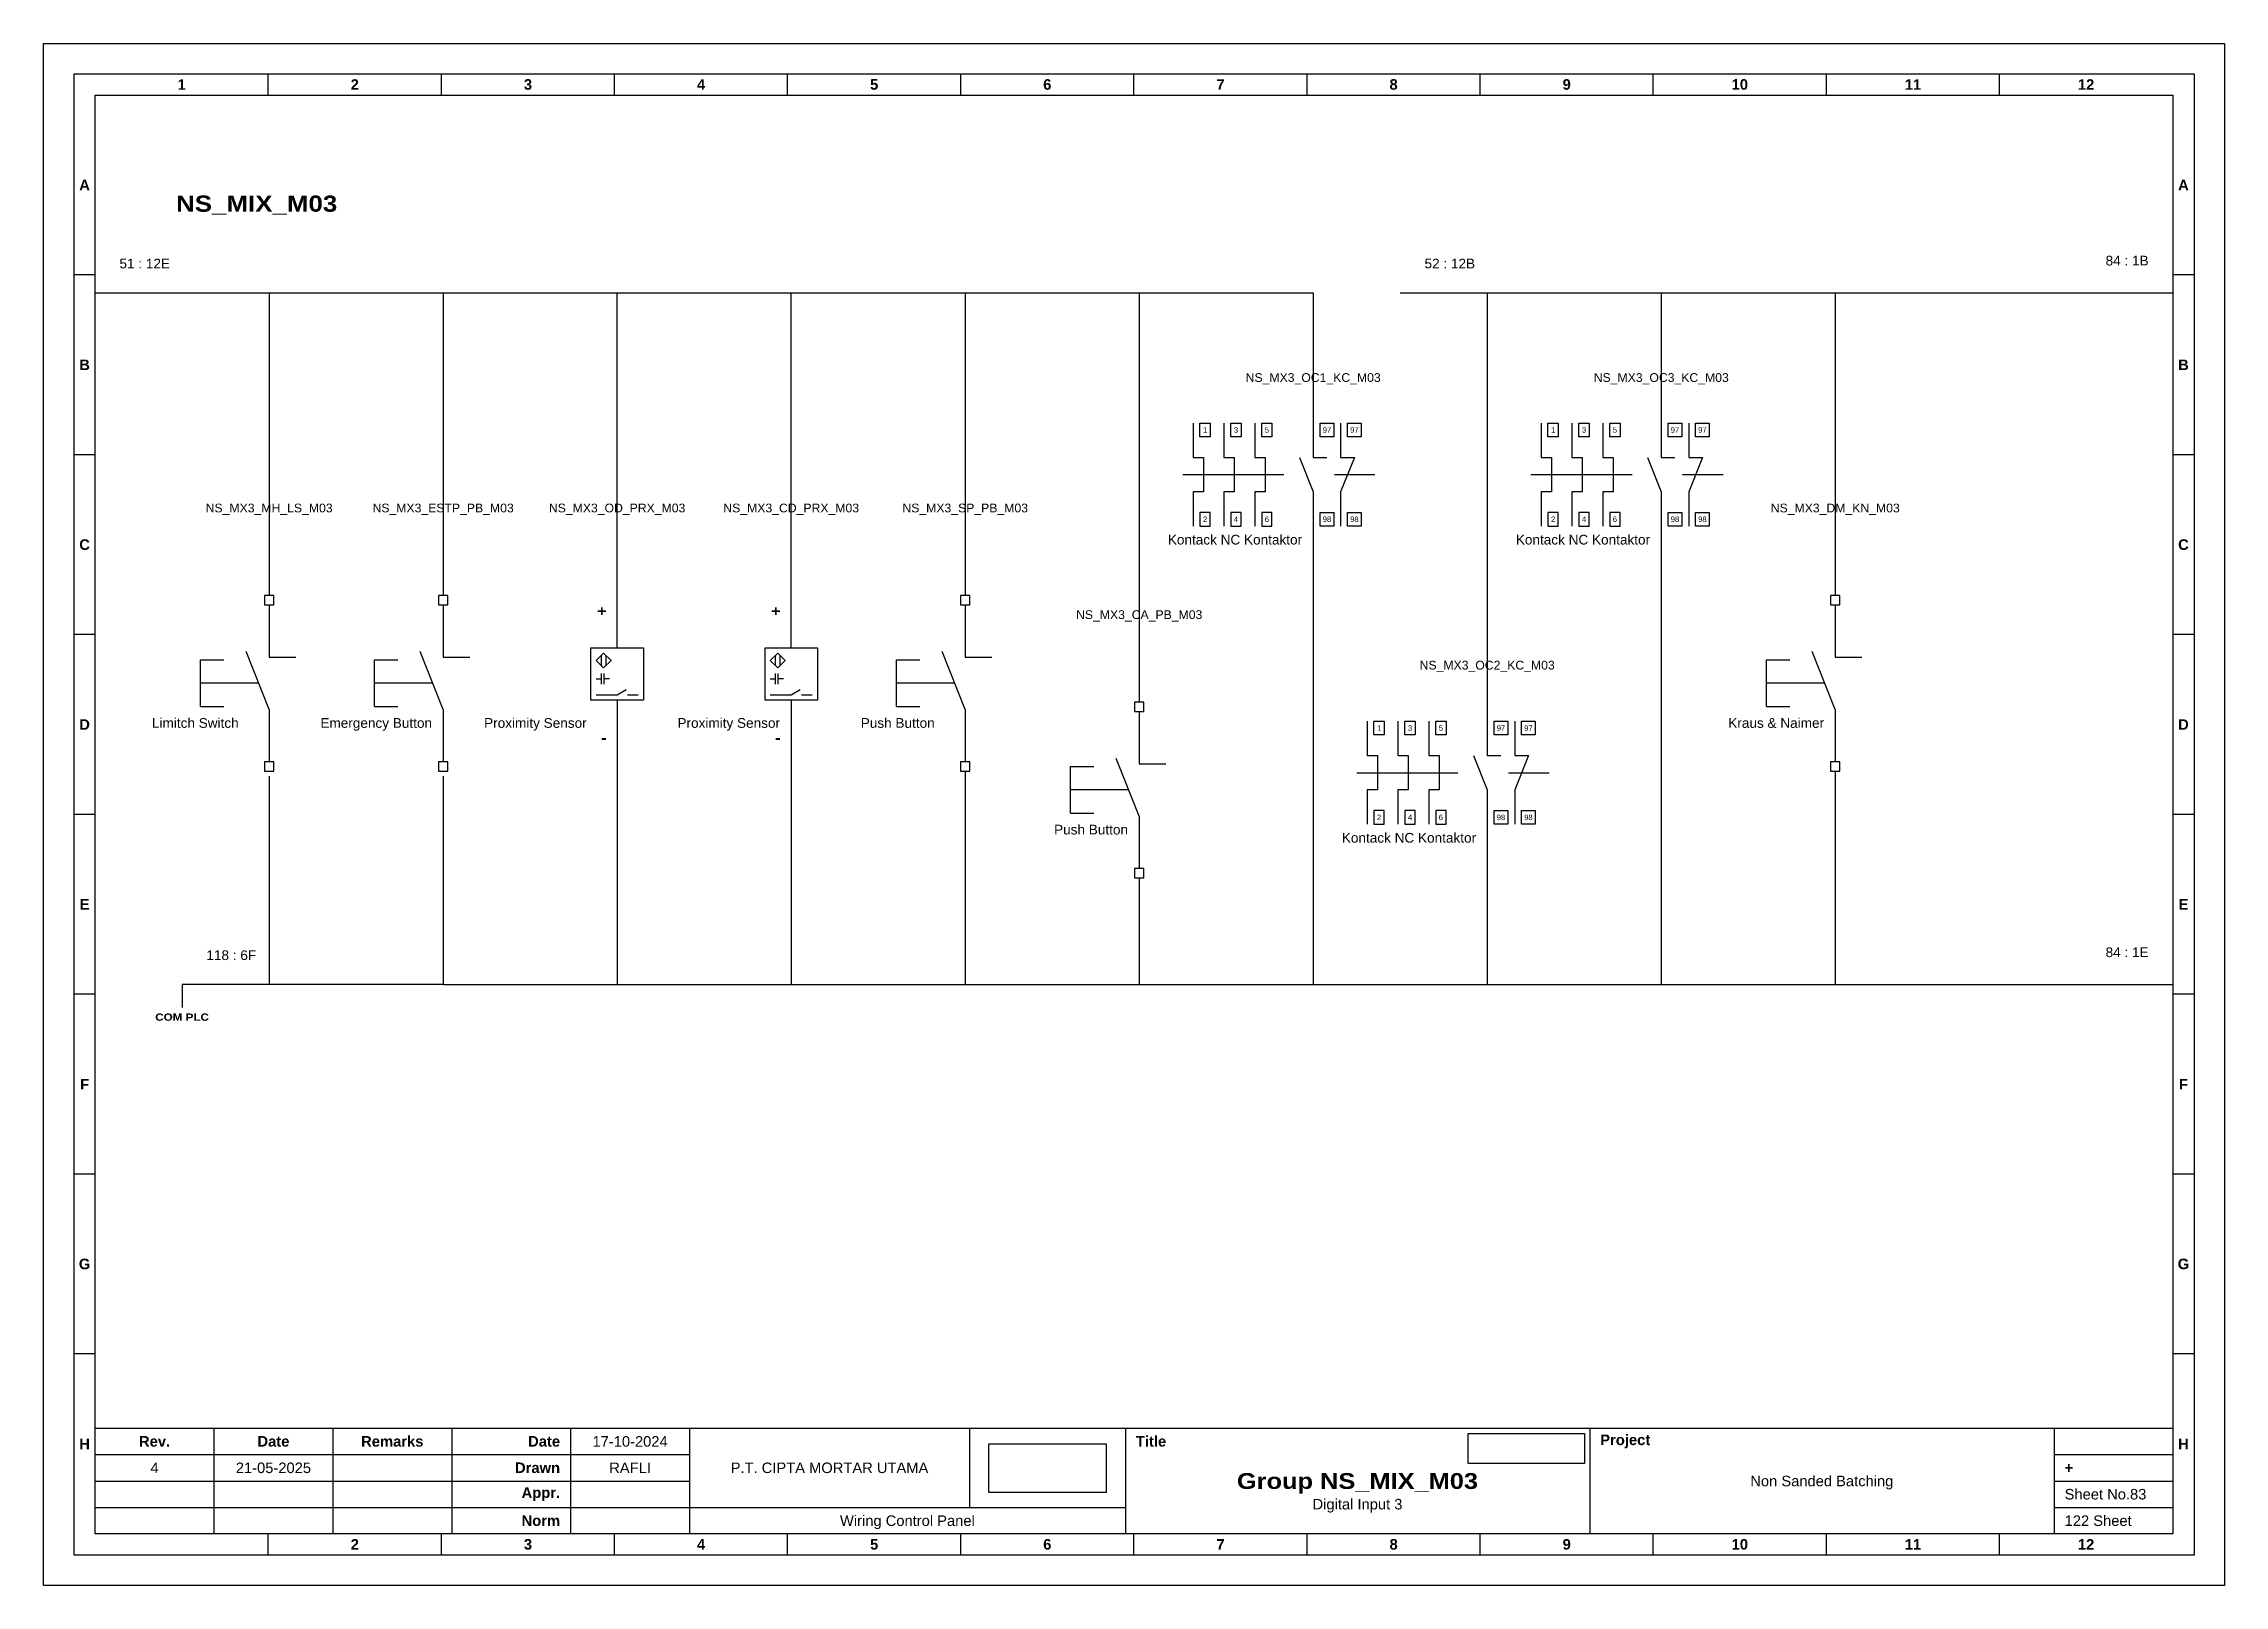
# Model space of a CAD drawing. Header units: centimetres. Extents: x 960 to 2473, y 652 to 2370.
# Drawn here: x 1581.5 to 1850.9, y 1602.8 to 1793.2 of the extents above; entities that cross this region are included whole.
import ezdxf
from ezdxf.enums import TextEntityAlignment as Align

# ---------------------------------------------------------------- set-up
doc = ezdxf.new("R2010")
doc.units = ezdxf.units.CM
doc.header["$MEASUREMENT"] = 0
doc.linetypes.add('HIDDEN', pattern=[0.375, 0.25, -0.125])
doc.styles.add('Bold', font='ariblk.ttf', dxfattribs={"height": 25.4})
doc.styles.get("Standard").update_dxf_attribs({"font": 'arial.ttf'})
picture_1 = doc.add_image_def('image1.png', size_in_pixel=(2048, 847))
picture_2 = doc.add_image_def('image2.png', size_in_pixel=(2092, 542))

msp = doc.modelspace()

# ---------------------------------------------------------------- texts
at = {"ltscale": 500, "style": 'Bold'}
msp.add_text('NS_MIX_M03', height=2, dxfattribs=at).set_placement((1597.87, 1772.42))
at = {"ltscale": 500}
for s, p in [('84 : 1B', (1841.49, 1765.42)), ('84 : 1E', (1841.49, 1680))]:
    msp.add_text(s, height=1.2, dxfattribs=at).set_placement(p, align=Align.BOTTOM_RIGHT)
for s, p in [('51 : 12E', (1590.87, 1766.62)), ('52 : 12B', (1752.06, 1766.62)), ('118 : 6F', (1601.61, 1681.2))]:
    msp.add_text(s, height=1.2, dxfattribs=at).set_placement(p, align=Align.TOP_LEFT)
at = {"ltscale": 50}
for s, p in [('NS_MX3_OC1_KC_M03', (1738.31, 1751.94)), ('NS_MX3_OC3_KC_M03', (1781.3, 1751.94)), ('NS_MX3_MH_LS_M03', (1609.36, 1735.83)), ('NS_MX3_ESTP_PB_M03', (1630.85, 1735.83)), ('NS_MX3_OD_PRX_M03', (1652.34, 1735.83)), ('NS_MX3_CD_PRX_M03', (1673.84, 1735.83)), ('NS_MX3_SP_PB_M03', (1695.33, 1735.83)), ('NS_MX3_DM_KN_M03', (1802.79, 1735.83)), ('NS_MX3_CA_PB_M03', (1716.82, 1722.66)), ('NS_MX3_OC2_KC_M03', (1759.8, 1716.42))]:
    msp.add_text(s, height=1.08, dxfattribs=at).set_placement(p, align=Align.MIDDLE_CENTER)
at = {"ltscale": 500}
for s, p in [('1', (1724.96, 1745.47)), ('3', (1728.77, 1745.47)), ('5', (1732.59, 1745.47)), ('97', (1740.01, 1745.47)), ('97', (1743.4, 1745.47)), ('1', (1767.94, 1745.47)), ('3', (1771.76, 1745.47)), ('5', (1775.57, 1745.47)), ('97', (1782.99, 1745.47)), ('97', (1786.38, 1745.47)), ('2', (1724.96, 1734.44)), ('4', (1728.77, 1734.44)), ('6', (1732.59, 1734.44)), ('98', (1740.01, 1734.44)), ('98', (1743.4, 1734.44)), ('2', (1767.94, 1734.44)), ('4', (1771.76, 1734.44)), ('6', (1775.57, 1734.44)), ('98', (1782.99, 1734.44)), ('98', (1786.38, 1734.44)), ('1', (1746.45, 1708.65)), ('3', (1750.27, 1708.65)), ('5', (1754.08, 1708.65)), ('97', (1761.5, 1708.65)), ('97', (1764.89, 1708.65)), ('2', (1746.45, 1697.62)), ('4', (1750.27, 1697.62)), ('6', (1754.08, 1697.62)), ('98', (1761.5, 1697.62)), ('98', (1764.89, 1697.62))]:
    msp.add_text(s, height=0.678, dxfattribs=at).set_placement(p, align=Align.MIDDLE_CENTER)
at = {"ltscale": 50}
for s, p in [('Kontack NC Kontaktor', (1736.94, 1730.96)), ('Kontack NC Kontaktor', (1779.92, 1730.96)), ('Limitch Switch', (1605.6, 1708.32)), ('Emergency Button', (1629.48, 1708.32)), ('Proximity Sensor', (1648.58, 1708.32)), ('Proximity Sensor', (1672.46, 1708.32)), ('Push Button', (1691.56, 1708.32)), ('Kraus & Naimer', (1801.41, 1708.32)), ('Push Button', (1715.44, 1695.15)), ('Kontack NC Kontaktor', (1758.43, 1694.14))]:
    msp.add_text(s, height=1.2, dxfattribs=at).set_placement(p, align=Align.BOTTOM_RIGHT)
at = {"ltscale": 500, "style": 'Bold'}
for p in [(1651.05, 1723.74), (1672.54, 1723.74)]:
    msp.add_text('+', height=1.29, dxfattribs=at).set_placement(p, align=Align.TOP_RIGHT)
for p in [(1651.05, 1706.42), (1672.54, 1706.42)]:
    msp.add_text('-', height=1.29, dxfattribs=at).set_placement(p, align=Align.BOTTOM_RIGHT)
at = {"ltscale": 50, "style": 'Bold'}
msp.add_text('COM PLC', height=0.9, dxfattribs=at).set_placement((1598.61, 1673.4), align=Align.TOP_CENTER)

# ---------------------------------------------------------------- blocks, each defined once
blk = doc.blocks.new('KOP MU PROJECT')
at = {"color": 6, "ltscale": 50}
for p, q in [((27.74, 184.05), (27.74, 186.66)), ((49.13, 184.05), (49.13, 186.66)), ((70.51, 184.05), (70.51, 186.66)), ((91.89, 184.05), (91.89, 186.66)), ((113.27, 184.05), (113.27, 186.66)), ((134.66, 184.05), (134.66, 186.66)), ((156.04, 184.05), (156.04, 186.66)), ((177.42, 184.05), (177.42, 186.66)), ((198.8, 184.05), (198.8, 186.66)), ((220.19, 184.05), (220.19, 186.66)), ((241.57, 184.05), (241.57, 186.66)), ((6.36, 161.84), (3.75, 161.84)), ((265.59, 161.84), (262.98, 161.84)), ((6.36, 139.63), (3.75, 139.63)), ((265.59, 139.63), (262.98, 139.63)), ((6.36, 117.42), (3.75, 117.42)), ((265.59, 117.42), (262.98, 117.42)), ((6.36, 95.22), (3.75, 95.22)), ((265.59, 95.22), (262.98, 95.22)), ((6.36, 73.01), (3.75, 73.01)), ((265.59, 73.01), (262.98, 73.01)), ((6.36, 50.8), (3.75, 50.8)), ((265.59, 50.8), (262.98, 50.8)), ((6.36, 28.59), (3.75, 28.59)), ((265.59, 28.59), (262.98, 28.59)), ((27.74, 3.75), (27.74, 6.36)), ((49.13, 3.75), (49.13, 6.36)), ((70.51, 3.75), (70.51, 6.36)), ((91.89, 3.75), (91.89, 6.36)), ((113.27, 3.75), (113.27, 6.36)), ((134.66, 3.75), (134.66, 6.36)), ((156.04, 3.75), (156.04, 6.36)), ((177.42, 3.75), (177.42, 6.36)), ((198.8, 3.75), (198.8, 6.36)), ((220.19, 3.75), (220.19, 6.36)), ((241.57, 3.75), (241.57, 6.36))]:
    blk.add_line(p, q, dxfattribs=at)
at = {"ltscale": 50}
for p, q in [((6.36, 19.41), (262.98, 19.41)), ((21.04, 19.41), (21.04, 6.36)), ((35.72, 19.41), (35.72, 6.36)), ((50.41, 19.41), (50.41, 6.36)), ((65.09, 19.41), (65.09, 6.36)), ((79.77, 19.41), (79.77, 6.36)), ((114.35, 19.41), (114.35, 9.62)), ((133.6, 19.41), (133.6, 6.36)), ((190.95, 19.41), (190.95, 6.36)), ((248.3, 19.41), (248.3, 6.36)), ((6.36, 16.15), (79.77, 16.15)), ((248.3, 16.15), (262.98, 16.15)), ((6.36, 12.89), (79.77, 12.89)), ((248.3, 12.89), (262.98, 12.89)), ((6.36, 9.62), (133.6, 9.62)), ((248.3, 9.62), (262.98, 9.62))]:
    blk.add_line(p, q, dxfattribs=at)
at = {"color": 1, "ltscale": 50}
blk.add_lwpolyline([(269.34, 0), (0, 0), (0, 190.41), (269.34, 190.41)], close=True, dxfattribs=at)
at = {"color": 6, "ltscale": 50}
for points in [[(265.59, 3.75), (3.75, 3.75), (3.75, 186.66), (265.59, 186.66)], [(262.98, 6.36), (6.36, 6.36), (6.36, 184.05), (262.98, 184.05)]]:
    blk.add_lwpolyline(points, close=True, dxfattribs=at)
at = {"ltscale": 50, "char_height": 1.305, "attachment_point": 4}
for s, width, heights, insert in [('\\pxqc;{\\fArial|b1|i0|c0|p34;1}', 21.3825, [2.51], (6.36, 185.36)), ('\\pxqc;{\\fArial|b1|i0|c0|p34;2}', 21.3825, [2.51], (27.74, 185.36)), ('\\pxqc;{\\fArial|b1|i0|c0|p34;3}', 21.3825, [2.51], (49.13, 185.36)), ('\\pxqc;{\\fArial|b1|i0|c0|p34;4}', 21.3825, [2.51], (70.51, 185.36)), ('\\pxqc;{\\fArial|b1|i0|c0|p34;5}', 21.3825, [2.51], (91.89, 185.36)), ('\\pxqc;{\\fArial|b1|i0|c0|p34;6}', 21.3825, [2.51], (113.27, 185.36)), ('\\pxqc;{\\fArial|b1|i0|c0|p34;7}', 21.3825, [2.51], (134.66, 185.36)), ('\\pxqc;{\\fArial|b1|i0|c0|p34;8}', 21.3825, [2.51], (156.04, 185.36)), ('\\pxqc;{\\fArial|b1|i0|c0|p34;9}', 21.3825, [2.51], (177.42, 185.36)), ('\\pxqc;{\\fArial|b1|i0|c0|p34;10}', 21.3825, [2.51], (198.8, 185.36)), ('\\pxqc;{\\fArial|b1|i0|c0|p34;11}', 21.3825, [2.51], (220.19, 185.36)), ('\\pxqc;{\\fArial|b1|i0|c0|p34;12}', 21.3825, [2.51], (241.57, 185.36)), ('\\pxqc;{\\fArial|b1|i0|c0|p34;A}', 2.61, [2.51], (3.75, 172.95)), ('\\pxqc;{\\fArial|b1|i0|c0|p34;A}', 2.61, [2.51], (262.98, 172.95)), ('\\pxqc;{\\fArial|b1|i0|c0|p34;B}', 2.61, [2.51], (3.75, 150.74)), ('\\pxqc;{\\fArial|b1|i0|c0|p34;B}', 2.61, [2.51], (262.98, 150.74)), ('\\pxqc;{\\fArial|b1|i0|c0|p34;C}', 2.61, [2.51], (3.75, 128.53)), ('\\pxqc;{\\fArial|b1|i0|c0|p34;C}', 2.61, [2.51], (262.98, 128.53)), ('\\pxqc;{\\fArial|b1|i0|c0|p34;D}', 2.61, [2.51], (3.75, 106.32)), ('\\pxqc;{\\fArial|b1|i0|c0|p34;D}', 2.61, [2.51], (262.98, 106.32)), ('\\pxqc;{\\fArial|b1|i0|c0|p34;E}', 2.61, [2.51], (3.75, 84.11)), ('\\pxqc;{\\fArial|b1|i0|c0|p34;E}', 2.61, [2.51], (262.98, 84.11)), ('\\pxqc;{\\fArial|b1|i0|c0|p34;F}', 2.61, [2.51], (3.75, 61.9)), ('\\pxqc;{\\fArial|b1|i0|c0|p34;F}', 2.61, [2.51], (262.98, 61.9)), ('\\pxqc;{\\fArial|b1|i0|c0|p34;G}', 2.61, [2.51], (3.75, 39.69)), ('\\pxqc;{\\fArial|b1|i0|c0|p34;G}', 2.61, [2.51], (262.98, 39.69)), ('\\pxqc;{\\fArial|b1|i0|c0|p34;H}', 2.61, [2.51], (3.75, 17.47)), ('\\pxqc;{\\fArial|b1|i0|c0|p34;Rev.}', 14.6811, [2.88], (6.36, 17.78)), ('\\pxqc;{\\fArial|b1|i0|c0|p34;Date}', 14.6811, [2.88], (21.04, 17.78)), ('\\pxqc;{\\fArial|b1|i0|c0|p34;Remarks}', 14.6811, [2.88], (35.72, 17.78)), ('\\pxqr;{\\fArial|b1|i0|c0|p34;Date}', 13.3761, [2.88], (50.41, 17.78)), ('\\pxql;{\\fArial|b1|i0|c0|p34;Title}', 50.2419, [2.88], (134.9, 17.78)), ('\\pxql;{\\fArial|b1|i0|c0|p34;Project}', 50.2419, [2.88], (192.25, 17.78)), ('\\pxqc;{\\fArial|b1|i0|c0|p34;H}', 2.61, [2.51], (262.98, 17.47)), ('\\pxqr;{\\fArial|b1|i0|c0|p34;Drawn}', 13.3761, [2.88], (50.41, 14.52)), ('\\pxql;{\\fArial|b1|i0|c0|p34;+}', 14.6811, [2.88], (249.61, 14.52)), ('\\pxqr;{\\fArial|b1|i0|c0|p34;Appr.}', 13.3761, [2.88], (50.41, 11.26)), ('\\pxqr;{\\fArial|b1|i0|c0|p34;Norm}', 13.3761, [2.88], (50.41, 7.99)), ('\\pxqc;{\\fArial|b1|i0|c0|p34;2}', 21.3825, [2.51], (27.74, 5.06)), ('\\pxqc;{\\fArial|b1|i0|c0|p34;3}', 21.3825, [2.51], (49.13, 5.06)), ('\\pxqc;{\\fArial|b1|i0|c0|p34;4}', 21.3825, [2.51], (70.51, 5.06)), ('\\pxqc;{\\fArial|b1|i0|c0|p34;5}', 21.3825, [2.51], (91.89, 5.06)), ('\\pxqc;{\\fArial|b1|i0|c0|p34;6}', 21.3825, [2.51], (113.27, 5.06)), ('\\pxqc;{\\fArial|b1|i0|c0|p34;7}', 21.3825, [2.51], (134.66, 5.06)), ('\\pxqc;{\\fArial|b1|i0|c0|p34;8}', 21.3825, [2.51], (156.04, 5.06)), ('\\pxqc;{\\fArial|b1|i0|c0|p34;9}', 21.3825, [2.51], (177.42, 5.06)), ('\\pxqc;{\\fArial|b1|i0|c0|p34;10}', 21.3825, [2.51], (198.8, 5.06)), ('\\pxqc;{\\fArial|b1|i0|c0|p34;11}', 21.3825, [2.51], (220.19, 5.06)), ('\\pxqc;{\\fArial|b1|i0|c0|p34;12}', 21.3825, [2.51], (241.57, 5.06))]:
    blk.add_mtext_dynamic_manual_height_columns(s, width=width, gutter_width=0.0326, heights=heights, dxfattribs=dict(at, insert=insert))
at = {"ltscale": 50}
for tag, p in [('DATECREATED', (72.43, 17.78)), ('REV', (13.7, 14.52)), ('REVDATE', (28.38, 14.52)), ('REMARKS', (43.06, 14.52)), ('DRAWN', (72.43, 14.52)), ('COMPANY', (97.06, 14.52)), ('PROJECT', (219.62, 12.89)), ('APPR', (72.43, 11.26)), ('NORM', (72.43, 7.99)), ('DRAWINGCATEGORY', (106.68, 7.99)), ('DESCRIPTION', (162.27, 10.03))]:
    blk.add_attdef(tag, text='', height=1.3, dxfattribs=at).set_placement(p, align=Align.MIDDLE_CENTER)
at = {"ltscale": 50, "style": 'Bold'}
blk.add_attdef('TITLE', text='', height=1.96, dxfattribs=at).set_placement((162.27, 12.89), align=Align.MIDDLE_CENTER)
at = {"ltscale": 50}
for tag, p in [('SHEETNUMBER', (249.61, 11.26)), ('TOTALSHEET', (249.61, 7.99))]:
    blk.add_attdef(tag, text='', height=1.3, dxfattribs=at).set_placement(p, align=Align.MIDDLE_LEFT)
image = blk.add_image(picture_1, insert=(116.72, 11.48), size_in_units=(14.5, 6), dxfattribs=at)
image.dxf.flags = 15
image = blk.add_image(picture_2, insert=(175.94, 15.04), size_in_units=(14.36, 3.72), dxfattribs=at)
image.dxf.flags = 15

# ---------------------------------------------------------------- linework, layer by layer
at = {"color": 146, "ltscale": 50, "true_color": 0x105689}
for p, q in [((1587.87, 1762.42), (1609.36, 1762.42)), ((1609.36, 1762.42), (1609.36, 1725.03)), ((1609.36, 1762.42), (1630.85, 1762.42)), ((1630.85, 1762.42), (1630.85, 1725.03)), ((1630.85, 1762.42), (1652.34, 1762.42)), ((1652.34, 1725.03), (1652.34, 1762.42)), ((1652.34, 1762.42), (1673.84, 1762.42)), ((1673.84, 1725.03), (1673.84, 1762.42)), ((1673.84, 1762.42), (1695.33, 1762.42)), ((1695.33, 1762.42), (1695.33, 1725.03)), ((1695.33, 1762.42), (1716.82, 1762.42)), ((1716.82, 1762.42), (1716.82, 1711.86)), ((1716.82, 1762.42), (1738.31, 1762.42)), ((1738.31, 1762.42), (1738.31, 1746.31)), ((1749.06, 1762.42), (1759.8, 1762.42)), ((1759.8, 1762.42), (1759.8, 1709.49)), ((1759.8, 1762.42), (1844.49, 1762.42)), ((1781.3, 1762.42), (1781.3, 1746.31)), ((1802.79, 1762.42), (1802.79, 1725.03)), ((1738.31, 1733.59), (1738.31, 1677)), ((1781.3, 1733.59), (1781.3, 1677)), ((1652.34, 1705.65), (1652.34, 1677)), ((1673.84, 1705.65), (1673.84, 1677)), ((1609.36, 1702.73), (1609.36, 1677)), ((1630.85, 1702.73), (1630.85, 1677)), ((1695.33, 1703.34), (1695.33, 1677)), ((1802.79, 1703.34), (1802.79, 1677)), ((1759.8, 1696.78), (1759.8, 1677)), ((1716.82, 1690.17), (1716.82, 1677)), ((1630.89, 1677), (1598.61, 1677)), ((1598.61, 1677), (1598.61, 1674.12)), ((1630.89, 1677), (1673.91, 1677)), ((1673.91, 1677), (1673.91, 1677)), ((1673.91, 1677), (1844.49, 1677))]:
    msp.add_line(p, q, dxfattribs=at)
at = {"ltscale": 50}
for p, q in [((1738.31, 1746.31), (1738.31, 1742.07)), ((1741.7, 1746.31), (1741.7, 1742.07)), ((1781.3, 1746.31), (1781.3, 1742.07)), ((1784.69, 1746.31), (1784.69, 1742.07)), ((1738.31, 1737.83), (1738.31, 1733.59)), ((1741.7, 1737.83), (1741.7, 1733.59)), ((1781.3, 1737.83), (1781.3, 1733.59)), ((1784.69, 1737.83), (1784.69, 1733.59)), ((1609.36, 1723.88), (1609.36, 1717.42)), ((1630.85, 1723.88), (1630.85, 1717.42)), ((1652.34, 1718.57), (1652.34, 1725.03)), ((1673.84, 1718.57), (1673.84, 1725.03)), ((1695.33, 1723.88), (1695.33, 1717.42)), ((1802.79, 1723.88), (1802.79, 1717.42)), ((1649.76, 1714.73), (1650.41, 1714.73)), ((1651.38, 1714.73), (1650.73, 1714.73)), ((1671.25, 1714.73), (1671.9, 1714.73)), ((1672.87, 1714.73), (1672.22, 1714.73)), ((1609.36, 1710.96), (1609.36, 1704.49)), ((1630.85, 1710.96), (1630.85, 1704.49)), ((1652.34, 1712.11), (1652.34, 1705.65)), ((1653.64, 1712.75), (1654.93, 1712.75)), ((1673.84, 1712.11), (1673.84, 1705.65)), ((1675.13, 1712.75), (1676.42, 1712.75)), ((1695.33, 1710.96), (1695.33, 1704.49)), ((1716.82, 1710.71), (1716.82, 1704.25)), ((1802.79, 1710.96), (1802.79, 1704.49)), ((1759.8, 1709.49), (1759.8, 1705.25)), ((1763.2, 1709.49), (1763.2, 1705.25)), ((1759.8, 1701.01), (1759.8, 1696.78)), ((1763.2, 1701.01), (1763.2, 1696.78)), ((1716.82, 1697.78), (1716.82, 1691.32))]:
    msp.add_line(p, q, dxfattribs=at)
at = {"linetype": 'HIDDEN', "ltscale": 50}
for p, q in [((1722.2, 1739.95), (1745.94, 1739.95)), ((1765.19, 1739.95), (1788.93, 1739.95)), ((1743.69, 1703.13), (1767.44, 1703.13))]:
    msp.add_line(p, q, dxfattribs=at)
at = {"ltscale": 500}
for p, q in [((1600.87, 1711.31), (1600.87, 1717.07)), ((1600.87, 1717.07), (1603.75, 1717.07)), ((1609.36, 1710.96), (1606.51, 1718.09)), ((1609.36, 1717.42), (1612.67, 1717.42)), ((1622.36, 1711.31), (1622.36, 1717.07)), ((1622.36, 1717.07), (1625.24, 1717.07)), ((1630.85, 1710.96), (1628, 1718.09)), ((1630.85, 1717.42), (1634.16, 1717.42)), ((1686.84, 1711.31), (1686.84, 1717.07)), ((1686.84, 1717.07), (1689.72, 1717.07)), ((1695.33, 1710.96), (1692.48, 1718.09)), ((1695.33, 1717.42), (1698.63, 1717.42)), ((1794.3, 1711.31), (1794.3, 1717.07)), ((1794.3, 1717.07), (1797.18, 1717.07)), ((1802.79, 1710.96), (1799.94, 1718.09)), ((1802.79, 1717.42), (1806.09, 1717.42)), ((1608.07, 1714.19), (1600.87, 1714.19)), ((1629.56, 1714.19), (1622.36, 1714.19)), ((1694.04, 1714.19), (1686.84, 1714.19)), ((1801.5, 1714.19), (1794.3, 1714.19)), ((1600.87, 1711.31), (1603.75, 1711.31)), ((1622.36, 1711.31), (1625.24, 1711.31)), ((1686.84, 1711.31), (1689.72, 1711.31)), ((1794.3, 1711.31), (1797.18, 1711.31)), ((1708.33, 1698.13), (1708.33, 1703.89)), ((1708.33, 1703.89), (1711.21, 1703.89)), ((1716.82, 1697.78), (1713.97, 1704.91)), ((1716.82, 1704.25), (1720.13, 1704.25)), ((1715.53, 1701.01), (1708.33, 1701.01)), ((1708.33, 1698.13), (1711.21, 1698.13))]:
    msp.add_line(p, q, dxfattribs=at)
at = {"color": 1, "ltscale": 50}
for points in [[(1723.47, 1746.31), (1723.47, 1742.07), (1724.75, 1742.07), (1724.75, 1737.83), (1723.47, 1737.83), (1723.47, 1733.59)], [(1727.29, 1746.31), (1727.29, 1742.07), (1728.56, 1742.07), (1728.56, 1737.83), (1727.29, 1737.83), (1727.29, 1733.59)], [(1731.1, 1746.31), (1731.1, 1742.07), (1732.38, 1742.07), (1732.38, 1737.83), (1731.1, 1737.83), (1731.1, 1733.59)], [(1766.46, 1746.31), (1766.46, 1742.07), (1767.73, 1742.07), (1767.73, 1737.83), (1766.46, 1737.83), (1766.46, 1733.59)], [(1770.27, 1746.31), (1770.27, 1742.07), (1771.55, 1742.07), (1771.55, 1737.83), (1770.27, 1737.83), (1770.27, 1733.59)], [(1774.09, 1746.31), (1774.09, 1742.07), (1775.36, 1742.07), (1775.36, 1737.83), (1774.09, 1737.83), (1774.09, 1733.59)], [(1744.97, 1709.49), (1744.97, 1705.25), (1746.24, 1705.25), (1746.24, 1701.01), (1744.97, 1701.01), (1744.97, 1696.78)], [(1748.78, 1709.49), (1748.78, 1705.25), (1750.05, 1705.25), (1750.05, 1701.01), (1748.78, 1701.01), (1748.78, 1696.78)], [(1752.6, 1709.49), (1752.6, 1705.25), (1753.87, 1705.25), (1753.87, 1701.01), (1752.6, 1701.01), (1752.6, 1696.78)]]:
    msp.add_lwpolyline(points, dxfattribs=at)
at = {"ltscale": 50}
for points in [[(1724.32, 1746.31), (1725.59, 1746.31), (1725.59, 1744.62), (1724.32, 1744.62)], [(1728.14, 1746.31), (1729.41, 1746.31), (1729.41, 1744.62), (1728.14, 1744.62)], [(1731.95, 1746.31), (1733.22, 1746.31), (1733.22, 1744.62), (1731.95, 1744.62)], [(1739.16, 1746.31), (1740.86, 1746.31), (1740.86, 1744.62), (1739.16, 1744.62)], [(1742.55, 1746.31), (1744.25, 1746.31), (1744.25, 1744.62), (1742.55, 1744.62)], [(1767.31, 1746.31), (1768.58, 1746.31), (1768.58, 1744.62), (1767.31, 1744.62)], [(1771.12, 1746.31), (1772.39, 1746.31), (1772.39, 1744.62), (1771.12, 1744.62)], [(1774.94, 1746.31), (1776.21, 1746.31), (1776.21, 1744.62), (1774.94, 1744.62)], [(1782.14, 1746.31), (1783.84, 1746.31), (1783.84, 1744.62), (1782.14, 1744.62)], [(1785.54, 1746.31), (1787.23, 1746.31), (1787.23, 1744.62), (1785.54, 1744.62)], [(1724.32, 1733.59), (1725.59, 1733.59), (1725.59, 1735.29), (1724.32, 1735.29)], [(1728.14, 1733.59), (1729.41, 1733.59), (1729.41, 1735.29), (1728.14, 1735.29)], [(1731.95, 1733.59), (1733.22, 1733.59), (1733.22, 1735.29), (1731.95, 1735.29)], [(1739.16, 1735.29), (1740.86, 1735.29), (1740.86, 1733.59), (1739.16, 1733.59)], [(1742.55, 1735.29), (1744.25, 1735.29), (1744.25, 1733.59), (1742.55, 1733.59)], [(1767.31, 1733.59), (1768.58, 1733.59), (1768.58, 1735.29), (1767.31, 1735.29)], [(1771.12, 1733.59), (1772.39, 1733.59), (1772.39, 1735.29), (1771.12, 1735.29)], [(1774.94, 1733.59), (1776.21, 1733.59), (1776.21, 1735.29), (1774.94, 1735.29)], [(1782.14, 1735.29), (1783.84, 1735.29), (1783.84, 1733.59), (1782.14, 1733.59)], [(1785.54, 1735.29), (1787.23, 1735.29), (1787.23, 1733.59), (1785.54, 1733.59)], [(1649.11, 1718.57), (1655.58, 1718.57), (1655.58, 1712.11), (1649.11, 1712.11)], [(1670.61, 1718.57), (1677.07, 1718.57), (1677.07, 1712.11), (1670.61, 1712.11)], [(1650.67, 1716.09), (1649.76, 1717.01), (1650.67, 1717.92), (1651.59, 1717.01)], [(1672.17, 1716.09), (1671.25, 1717.01), (1672.17, 1717.92), (1673.08, 1717.01)], [(1745.81, 1709.49), (1747.09, 1709.49), (1747.09, 1707.8), (1745.81, 1707.8)], [(1749.63, 1709.49), (1750.9, 1709.49), (1750.9, 1707.8), (1749.63, 1707.8)], [(1753.44, 1709.49), (1754.72, 1709.49), (1754.72, 1707.8), (1753.44, 1707.8)], [(1760.65, 1709.49), (1762.35, 1709.49), (1762.35, 1707.8), (1760.65, 1707.8)], [(1764.04, 1709.49), (1765.74, 1709.49), (1765.74, 1707.8), (1764.04, 1707.8)], [(1745.81, 1696.78), (1747.09, 1696.78), (1747.09, 1698.47), (1745.81, 1698.47)], [(1749.63, 1696.78), (1750.9, 1696.78), (1750.9, 1698.47), (1749.63, 1698.47)], [(1753.44, 1696.78), (1754.72, 1696.78), (1754.72, 1698.47), (1753.44, 1698.47)], [(1760.65, 1698.47), (1762.35, 1698.47), (1762.35, 1696.78), (1760.65, 1696.78)], [(1764.04, 1698.47), (1765.74, 1698.47), (1765.74, 1696.78), (1764.04, 1696.78)]]:
    msp.add_lwpolyline(points, close=True, dxfattribs=at)
for points in [[(1736.62, 1742.07), (1738.31, 1737.83)], [(1738.31, 1742.07), (1740.01, 1742.07)], [(1741.7, 1742.07), (1743.4, 1742.07), (1741.7, 1737.83)], [(1779.6, 1742.07), (1781.3, 1737.83)], [(1781.3, 1742.07), (1782.99, 1742.07)], [(1784.69, 1742.07), (1786.38, 1742.07), (1784.69, 1737.83)], [(1650.42, 1716.35), (1650.42, 1717.66)], [(1650.93, 1717.66), (1650.93, 1716.35)], [(1671.91, 1716.35), (1671.91, 1717.66)], [(1672.42, 1717.66), (1672.42, 1716.35)], [(1649.76, 1712.75), (1652.34, 1712.75), (1653.46, 1713.4)], [(1650.41, 1714.08), (1650.41, 1714.73), (1650.41, 1715.37)], [(1650.73, 1714.08), (1650.73, 1714.73), (1650.73, 1715.37)], [(1671.25, 1712.75), (1673.84, 1712.75), (1674.96, 1713.4)], [(1671.9, 1714.08), (1671.9, 1714.73), (1671.9, 1715.37)], [(1672.22, 1714.08), (1672.22, 1714.73), (1672.22, 1715.37)], [(1758.11, 1705.25), (1759.8, 1701.01)], [(1759.8, 1705.25), (1761.5, 1705.25)], [(1763.2, 1705.25), (1764.89, 1705.25), (1763.2, 1701.01)]]:
    msp.add_lwpolyline(points, dxfattribs=at)
at = {"ltscale": 500}
for points in [[(1608.78, 1723.88), (1609.94, 1723.88), (1609.94, 1725.03), (1608.78, 1725.03)], [(1630.28, 1723.88), (1631.43, 1723.88), (1631.43, 1725.03), (1630.28, 1725.03)], [(1694.75, 1723.88), (1695.9, 1723.88), (1695.9, 1725.03), (1694.75, 1725.03)], [(1802.21, 1723.88), (1803.36, 1723.88), (1803.36, 1725.03), (1802.21, 1725.03)], [(1716.24, 1710.71), (1717.4, 1710.71), (1717.4, 1711.86), (1716.24, 1711.86)], [(1608.78, 1703.34), (1609.94, 1703.34), (1609.94, 1704.49), (1608.78, 1704.49)], [(1630.28, 1703.34), (1631.43, 1703.34), (1631.43, 1704.49), (1630.28, 1704.49)], [(1694.75, 1703.34), (1695.9, 1703.34), (1695.9, 1704.49), (1694.75, 1704.49)], [(1802.21, 1703.34), (1803.36, 1703.34), (1803.36, 1704.49), (1802.21, 1704.49)], [(1716.24, 1690.17), (1717.4, 1690.17), (1717.4, 1691.32), (1716.24, 1691.32)]]:
    msp.add_lwpolyline(points, close=True, dxfattribs=at)

# ---------------------------------------------------------------- block references
msp.add_blockref('KOP MU PROJECT', (1581.51, 1602.77)).add_auto_attribs({'DESCRIPTION': 'Digital Input 3', 'TITLE': 'Group NS_MIX_M03', 'PROJECT': 'Non Sanded Batching', 'COMPANY': 'P.T. CIPTA MORTAR UTAMA', 'DRAWINGCATEGORY': 'Wiring Control Panel', 'DRAWN': 'RAFLI', 'DATECREATED': '17-10-2024', 'REVDATE': '21-05-2025', 'REV': '4', 'SHEETNUMBER': 'Sheet No.83', 'TOTALSHEET': '122 Sheet'})

msp.set_redraw_order([(e.dxf.handle, doc.entitydb.next_handle()) for e in msp.query("TEXT MTEXT ATTDEF DIMENSION ARC_DIMENSION")])  # texts and dimensions are drawn at this point

doc.saveas('drawing.dxf')
